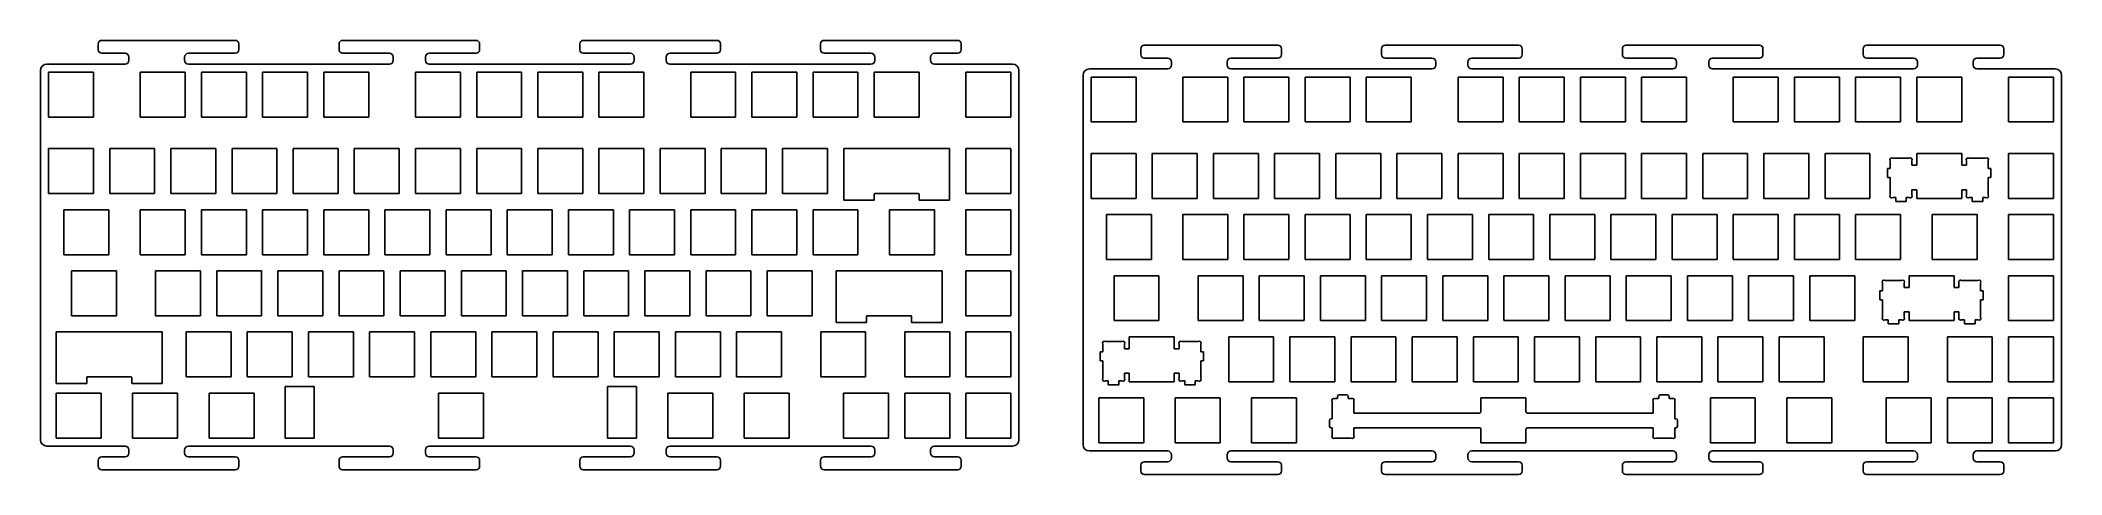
# Model space of a CAD drawing. Header units: millimetres. Extents: x -152 to 477, y -73 to 62.
import ezdxf

# ---------------------------------------------------------------- set-up
doc = ezdxf.new("R2010")
doc.units = ezdxf.units.MM
doc.layers.get('0').update_dxf_attribs({"color": 202})
for name, color, linetype in [('1', 7, 'Continuous'), ('11', 7, 'Continuous'), ('4', 7, 'Continuous')]:
    doc.layers.add(name, color=color, linetype=linetype)

msp = doc.modelspace()

# ---------------------------------------------------------------- linework, layer by layer
at = {"color": 3}
for p, q in [((422.93, 22.04, -20.39), (423.76, 22.04, -20.39)), ((425.48, 12.97, -20.39), (425.48, 11.77, -20.39)), ((428.78, 12.97, -20.39), (429.68, 12.97, -20.39)), ((420.55, -16.06, -20.39), (421.38, -16.06, -20.39)), ((423.1, -25.13, -20.39), (423.1, -26.33, -20.39)), ((426.4, -25.13, -20.39), (427.3, -25.13, -20.39)), ((177.66, -35.11, -20.39), (178.49, -35.11, -20.39)), ((180.21, -44.18, -20.39), (180.21, -45.38, -20.39)), ((183.51, -44.18, -20.39), (184.41, -44.18, -20.39))]:
    msp.add_line(p, q, dxfattribs=at)
at = {"layer": '1', "color": 3}
for p, q in [((424.59, 25.27, -20.39), (429.68, 25.27, -20.39)), ((432.03, 26.74, -20.39), (446.03, 26.74, -20.39)), ((448.39, 25.27, -20.39), (453.48, 25.27, -20.39)), ((422.93, 19.24, -20.39), (422.93, 22.04, -20.39)), ((430.51, 23.04, -20.39), (432.03, 23.04, -20.39)), ((446.03, 23.04, -20.39), (447.56, 23.04, -20.39)), ((455.13, 22.04, -20.39), (455.13, 19.24, -20.39)), ((432.03, 15.44, -20.39), (430.51, 15.44, -20.39)), ((446.03, 12.74, -20.39), (432.03, 12.74, -20.39)), ((447.56, 15.44, -20.39), (446.03, 15.44, -20.39)), ((428.78, 11.77, -20.39), (425.48, 11.77, -20.39)), ((452.58, 11.77, -20.39), (449.28, 11.77, -20.39)), ((429.65, -11.36, -20.39), (443.65, -11.36, -20.39)), ((420.55, -18.86, -20.39), (420.55, -16.06, -20.39)), ((422.21, -12.83, -20.39), (427.3, -12.83, -20.39)), ((428.13, -15.06, -20.39), (429.65, -15.06, -20.39)), ((443.65, -15.06, -20.39), (445.18, -15.06, -20.39)), ((446.01, -12.83, -20.39), (451.1, -12.83, -20.39)), ((452.75, -16.06, -20.39), (452.75, -18.86, -20.39)), ((429.65, -22.66, -20.39), (428.13, -22.66, -20.39)), ((445.18, -22.66, -20.39), (443.65, -22.66, -20.39)), ((186.76, -30.41, -20.39), (200.76, -30.41, -20.39)), ((426.4, -26.33, -20.39), (423.1, -26.33, -20.39)), ((443.65, -25.36, -20.39), (429.65, -25.36, -20.39)), ((450.2, -26.33, -20.39), (446.9, -26.33, -20.39)), ((177.66, -37.91, -20.39), (177.66, -35.11, -20.39)), ((179.32, -31.88, -20.39), (184.41, -31.88, -20.39)), ((185.24, -34.11, -20.39), (186.76, -34.11, -20.39)), ((200.76, -34.11, -20.39), (202.29, -34.11, -20.39)), ((203.12, -31.88, -20.39), (208.21, -31.88, -20.39)), ((209.86, -35.11, -20.39), (209.86, -37.91, -20.39)), ((186.76, -41.71, -20.39), (185.24, -41.71, -20.39)), ((202.29, -41.71, -20.39), (200.76, -41.71, -20.39)), ((183.51, -45.38, -20.39), (180.21, -45.38, -20.39)), ((200.76, -44.41, -20.39), (186.76, -44.41, -20.39)), ((207.31, -45.38, -20.39), (204.01, -45.38, -20.39)), ((252.15, -48.49, -20.39), (254.45, -48.49, -20.39)), ((296.3, -53.66, -20.39), (296.3, -49.46, -20.39)), ((310.3, -49.46, -20.39), (310.3, -53.66, -20.39)), ((352.15, -48.49, -20.39), (354.45, -48.49, -20.39)), ((249.1, -58.26, -20.39), (249.1, -56.46, -20.39)), ((357.5, -56.46, -20.39), (357.5, -58.26, -20.39)), ((255.85, -61.99, -20.39), (250.76, -61.99, -20.39)), ((296.3, -63.46, -20.39), (296.3, -59.26, -20.39)), ((310.3, -59.26, -20.39), (310.3, -63.46, -20.39)), ((355.85, -61.99, -20.39), (350.76, -61.99, -20.39))]:
    msp.add_line(p, q, dxfattribs=at)
at = {"layer": '1', "color": 3, "extrusion": (0, 0, -1)}
for centre, start, end in [((-252.15, -48.99, 20.39), 0, 90), ((-254.45, -48.99, 20.39), 90, 180), ((-352.15, -48.99, 20.39), 0, 90), ((-354.45, -48.99, 20.39), 90, 180), ((-249.6, -56.46, 20.39), 0, 90), ((-357, -56.46, 20.39), 90, 180), ((-249.6, -58.26, 20.39), 270, 0), ((-357, -58.26, 20.39), 180, 270)]:
    msp.add_arc(centre, 0.5, start, end, dxfattribs=at)
at = {"layer": '1', "color": 3}
for centre, start, end in [((295.8, -53.66, -20.39), 270, 0.00119), ((310.8, -53.66, -20.39), 179.99881, 270), ((295.8, -59.26, -20.39), 359.99881, 90), ((310.8, -59.26, -20.39), 90, 180.00119)]:
    msp.add_arc(centre, 0.5, start, end, dxfattribs=at)
for points, degree in [([(432.03, 23.04, -20.39), (432.03, 23.97, -20.39), (432.03, 24.9, -20.39), (432.03, 26.74, -20.39)], 3), ([(446.03, 26.74, -20.39), (446.03, 25.09, -20.39), (446.03, 24.07, -20.39), (446.03, 23.04, -20.39)], 3), ([(423.76, 19.24, -20.39), (423.68, 19.24, -20.39), (423.6, 19.24, -20.39), (422.93, 19.24, -20.39)], 3), ([(423.76, 22.04, -20.39), (423.76, 22.72, -20.39), (423.76, 23.4, -20.39), (423.76, 24.44, -20.39)], 3), ([(423.76, 13.8, -20.39), (423.76, 16.03, -20.39), (423.76, 17.63, -20.39), (423.76, 19.24, -20.39)], 3), ([(430.51, 24.44, -20.39), (430.51, 23.76, -20.39), (430.51, 23.4, -20.39), (430.51, 23.04, -20.39)], 3), ([(447.56, 23.04, -20.39), (447.56, 23.4, -20.39), (447.56, 23.76, -20.39), (447.56, 24.44, -20.39)], 3), ([(454.31, 24.44, -20.39), (454.31, 23.32, -20.39), (454.31, 22.68, -20.39), (454.31, 22.04, -20.39)], 3), ([(454.31, 22.04, -20.39), (454.39, 22.04, -20.39), (454.47, 22.04, -20.39), (455.13, 22.04, -20.39)], 3), ([(454.31, 19.24, -20.39), (454.31, 17.7, -20.39), (454.31, 16.17, -20.39), (454.31, 13.8, -20.39)], 3), ([(455.13, 19.24, -20.39), (454.48, 19.24, -20.39), (454.4, 19.24, -20.39), (454.31, 19.24, -20.39)], 3), ([(425.48, 12.97, -20.39), (425.25, 12.97, -20.39), (425.01, 12.97, -20.39), (424.59, 12.97, -20.39)], 3), ([(428.78, 12.97, -20.39), (428.78, 12.79, -20.39), (428.78, 12.62, -20.39), (428.78, 11.77, -20.39)], 3), ([(430.51, 15.44, -20.39), (430.51, 15.03, -20.39), (430.51, 14.61, -20.39), (430.51, 13.8, -20.39)], 3), ([(432.03, 12.74, -20.39), (432.03, 14.2, -20.39), (432.03, 14.82, -20.39), (432.03, 15.44, -20.39)], 3), ([(446.03, 15.44, -20.39), (446.03, 14.82, -20.39), (446.03, 14.2, -20.39), (446.03, 12.74, -20.39)], 3), ([(447.56, 13.8, -20.39), (447.56, 14.65, -20.39), (447.56, 15.05, -20.39), (447.56, 15.44, -20.39)], 3), ([(449.28, 12.97, -20.39), (449.06, 12.97, -20.39), (448.83, 12.97, -20.39), (448.39, 12.97, -20.39)], 3), ([(449.28, 11.77, -20.39), (449.28, 12.59, -20.39), (449.28, 12.78, -20.39), (449.28, 12.97, -20.39)], 3), ([(453.48, 12.97, -20.39), (453.02, 12.97, -20.39), (452.8, 12.97, -20.39), (452.58, 12.97, -20.39)], 3), ([(452.58, 12.97, -20.39), (452.58, 12.79, -20.39), (452.58, 12.61, -20.39), (452.58, 11.77, -20.39)], 3), ([(429.65, -15.06, -20.39), (429.65, -14.13, -20.39), (429.65, -13.2, -20.39), (429.65, -11.36, -20.39)], 3), ([(443.65, -11.36, -20.39), (443.65, -13.01, -20.39), (443.65, -14.03, -20.39), (443.65, -15.06, -20.39)], 3), ([(421.38, -18.86, -20.39), (421.3, -18.86, -20.39), (421.22, -18.86, -20.39), (420.55, -18.86, -20.39)], 3), ([(421.38, -16.06, -20.39), (421.38, -15.38, -20.39), (421.38, -14.7, -20.39), (421.38, -13.66, -20.39)], 3), ([(421.38, -24.3, -20.39), (421.38, -22.07, -20.39), (421.38, -20.47, -20.39), (421.38, -18.86, -20.39)], 3), ([(428.13, -13.66, -20.39), (428.13, -14.34, -20.39), (428.13, -14.7, -20.39), (428.13, -15.06, -20.39)], 3), ([(445.18, -15.06, -20.39), (445.18, -14.7, -20.39), (445.18, -14.34, -20.39), (445.18, -13.66, -20.39)], 3), ([(451.93, -13.66, -20.39), (451.93, -14.78, -20.39), (451.93, -15.42, -20.39), (451.93, -16.06, -20.39)], 3), ([(451.93, -16.06, -20.39), (452.01, -16.06, -20.39), (452.09, -16.06, -20.39), (452.75, -16.06, -20.39)], 3), ([(451.93, -18.86, -20.39), (451.93, -20.4, -20.39), (451.93, -21.93, -20.39), (451.93, -24.3, -20.39)], 3), ([(452.75, -18.86, -20.39), (452.1, -18.86, -20.39), (452.01, -18.86, -20.39), (451.93, -18.86, -20.39)], 3), ([(423.1, -25.13, -20.39), (422.87, -25.13, -20.39), (422.63, -25.13, -20.39), (422.21, -25.13, -20.39)], 3), ([(426.4, -25.13, -20.39), (426.4, -25.31, -20.39), (426.4, -25.48, -20.39), (426.4, -26.33, -20.39)], 3), ([(428.13, -22.66, -20.39), (428.13, -23.07, -20.39), (428.13, -23.49, -20.39), (428.13, -24.3, -20.39)], 3), ([(429.65, -25.36, -20.39), (429.65, -23.9, -20.39), (429.65, -23.28, -20.39), (429.65, -22.66, -20.39)], 3), ([(443.65, -22.66, -20.39), (443.65, -23.28, -20.39), (443.65, -23.9, -20.39), (443.65, -25.36, -20.39)], 3), ([(445.18, -24.3, -20.39), (445.18, -23.45, -20.39), (445.18, -23.05, -20.39), (445.18, -22.66, -20.39)], 3), ([(446.9, -25.13, -20.39), (446.67, -25.13, -20.39), (446.45, -25.13, -20.39), (446.01, -25.13, -20.39)], 3), ([(446.9, -26.33, -20.39), (446.9, -25.51, -20.39), (446.9, -25.32, -20.39), (446.9, -25.13, -20.39)], 3), ([(450.2, -25.13, -20.39), (450.2, -25.31, -20.39), (450.2, -25.49, -20.39), (450.2, -26.33, -20.39)], 3), ([(451.1, -25.13, -20.39), (450.63, -25.13, -20.39), (450.42, -25.13, -20.39), (450.2, -25.13, -20.39)], 3), ([(186.76, -34.11, -20.39), (186.76, -33.18, -20.39), (186.76, -32.25, -20.39), (186.76, -30.41, -20.39)], 3), ([(200.76, -30.41, -20.39), (200.76, -32.06, -20.39), (200.76, -33.08, -20.39), (200.76, -34.11, -20.39)], 3), ([(178.49, -35.11, -20.39), (178.49, -34.43, -20.39), (178.49, -33.75, -20.39), (178.49, -32.71, -20.39)], 3), ([(185.24, -32.71, -20.39), (185.24, -33.39, -20.39), (185.24, -33.75, -20.39), (185.24, -34.11, -20.39)], 3), ([(202.29, -34.11, -20.39), (202.29, -33.75, -20.39), (202.29, -33.39, -20.39), (202.29, -32.71, -20.39)], 3), ([(209.04, -32.71, -20.39), (209.04, -33.83, -20.39), (209.04, -34.47, -20.39), (209.04, -35.11, -20.39)], 3), ([(209.04, -35.11, -20.39), (209.12, -35.11, -20.39), (209.2, -35.11, -20.39), (209.86, -35.11, -20.39)], 3), ([(178.49, -37.91, -20.39), (178.41, -37.91, -20.39), (178.34, -37.91, -20.39), (177.66, -37.91, -20.39)], 3), ([(178.49, -43.35, -20.39), (178.49, -41.12, -20.39), (178.49, -39.52, -20.39), (178.49, -37.91, -20.39)], 3), ([(185.24, -41.71, -20.39), (185.24, -42.12, -20.39), (185.24, -42.54, -20.39), (185.24, -43.35, -20.39)], 3), ([(186.76, -44.41, -20.39), (186.76, -42.95, -20.39), (186.76, -42.33, -20.39), (186.76, -41.71, -20.39)], 3), ([(200.76, -41.71, -20.39), (200.76, -42.33, -20.39), (200.76, -42.95, -20.39), (200.76, -44.41, -20.39)], 3), ([(202.29, -43.35, -20.39), (202.29, -42.5, -20.39), (202.29, -42.1, -20.39), (202.29, -41.71, -20.39)], 3), ([(209.04, -37.91, -20.39), (209.04, -39.45, -20.39), (209.04, -40.98, -20.39), (209.04, -43.35, -20.39)], 3), ([(209.86, -37.91, -20.39), (209.21, -37.91, -20.39), (209.13, -37.91, -20.39), (209.04, -37.91, -20.39)], 3), ([(180.21, -44.18, -20.39), (179.98, -44.18, -20.39), (179.74, -44.18, -20.39), (179.32, -44.18, -20.39)], 3), ([(183.51, -44.18, -20.39), (183.51, -44.36, -20.39), (183.51, -44.53, -20.39), (183.51, -45.38, -20.39)], 3), ([(204.01, -44.18, -20.39), (203.79, -44.18, -20.39), (203.56, -44.18, -20.39), (203.12, -44.18, -20.39)], 3), ([(204.01, -45.38, -20.39), (204.01, -44.56, -20.39), (204.01, -44.37, -20.39), (204.01, -44.18, -20.39)], 3), ([(208.21, -44.18, -20.39), (207.75, -44.18, -20.39), (207.53, -44.18, -20.39), (207.31, -44.18, -20.39)], 3), ([(207.31, -44.18, -20.39), (207.31, -44.36, -20.39), (207.31, -44.54, -20.39), (207.31, -45.38, -20.39)], 3), ([(250.75, -49.69, -20.39), (251.25, -49.69, -20.39), (251.45, -49.69, -20.39), (251.65, -49.69, -20.39)], 3), ([(251.65, -49.69, -20.39), (251.65, -49.46, -20.39), (251.65, -49.22, -20.39), (251.65, -48.99, -20.39)], 3), ([(254.95, -48.99, -20.39), (254.95, -49.22, -20.39), (254.95, -49.46, -20.39), (254.95, -49.69, -20.39)], 3), ([(254.95, -49.69, -20.39), (255.17, -49.69, -20.39), (255.38, -49.69, -20.39), (255.84, -49.69, -20.39)], 3), ([(296.3, -49.46, -20.39), (302.91, -49.46, -20.39), (310.3, -49.46, -20.39)], 2), ([(350.75, -49.69, -20.39), (351.19, -49.69, -20.39), (351.42, -49.69, -20.39), (351.65, -49.69, -20.39)], 3), ([(351.65, -49.69, -20.39), (351.65, -49.46, -20.39), (351.65, -49.22, -20.39), (351.65, -48.99, -20.39)], 3), ([(354.95, -48.99, -20.39), (354.95, -49.22, -20.39), (354.95, -49.46, -20.39), (354.95, -49.69, -20.39)], 3), ([(249.6, -55.96, -20.39), (249.71, -55.96, -20.39), (249.82, -55.96, -20.39), (249.93, -55.96, -20.39)], 3), ([(256.68, -50.51, -20.39), (256.68, -52.26, -20.39), (256.68, -53.21, -20.39), (256.68, -54.16, -20.39)], 3), ([(256.68, -54.16, -20.39), (269.72, -54.16, -20.39), (282.76, -54.16, -20.39), (295.8, -54.16, -20.39)], 3), ([(310.8, -54.16, -20.39), (323.84, -54.16, -20.39), (336.89, -54.16, -20.39), (349.93, -54.16, -20.39)], 3), ([(349.93, -54.16, -20.39), (349.93, -53.17, -20.39), (349.93, -52.18, -20.39), (349.93, -50.53, -20.39)], 3), ([(356.68, -50.51, -20.39), (356.68, -52.83, -20.39), (356.68, -54.32, -20.39), (356.68, -55.96, -20.39)], 3), ([(356.68, -55.96, -20.39), (356.79, -55.96, -20.39), (356.89, -55.96, -20.39), (357, -55.96, -20.39)], 3), ([(249.93, -58.76, -20.39), (249.82, -58.76, -20.39), (249.71, -58.76, -20.39), (249.6, -58.76, -20.39)], 3), ([(249.93, -61.16, -20.39), (249.93, -59.98, -20.39), (249.93, -59.37, -20.39), (249.93, -58.76, -20.39)], 3), ([(256.68, -58.76, -20.39), (256.68, -59.38, -20.39), (256.68, -59.99, -20.39), (256.68, -61.16, -20.39)], 3), ([(295.8, -58.76, -20.39), (282.76, -58.76, -20.39), (269.72, -58.76, -20.39), (256.68, -58.76, -20.39)], 3), ([(349.93, -58.76, -20.39), (336.89, -58.76, -20.39), (323.84, -58.76, -20.39), (310.8, -58.76, -20.39)], 3), ([(349.93, -61.16, -20.39), (349.93, -60.05, -20.39), (349.93, -59.4, -20.39), (349.93, -58.76, -20.39)], 3), ([(356.68, -58.76, -20.39), (356.68, -59.41, -20.39), (356.68, -60.06, -20.39), (356.68, -61.16, -20.39)], 3), ([(357, -58.76, -20.39), (356.89, -58.76, -20.39), (356.79, -58.76, -20.39), (356.68, -58.76, -20.39)], 3), ([(310.3, -63.46, -20.39), (303.66, -63.46, -20.39), (296.3, -63.46, -20.39)], 2)]:
    msp.add_open_spline(points, degree=degree, dxfattribs=at)
for points, knots in [([(354.95, -49.69, -20.39), (355.36, -49.69, -20.39), (355.58, -49.69, -20.39), (355.79, -49.69, -20.39), (355.84, -49.69, -20.39)], [0, 0, 0, 0, 1, 1.243936, 1.243936, 1.243936, 1.243936]), ([(249.93, -55.96, -20.39), (249.93, -54.04, -20.39), (249.93, -52.41, -20.39), (249.93, -50.78, -20.39), (249.93, -50.53, -20.39)], [0, 0, 0, 0, 1, 1.121149, 1.121149, 1.121149, 1.121149])]:
    msp.add_open_spline(points, degree=3, knots=knots, dxfattribs=at)
at = {"layer": '11'}
for centre, start, end in [((250.43, -50.2, -20.39), 57.60575, 213.6091), ((256.17, -50.19, -20.39), 327.36395, 123.55731), ((350.43, -50.2, -20.39), 57.25313, 213.55731), ((356.17, -50.19, -20.39), 327.4171, 123.55731), ((250.43, -61.49, -20.39), 146.3909, 303.55731), ((256.18, -61.49, -20.39), 236.44269, 33.6091), ((350.43, -61.49, -20.39), 146.44269, 303.55731), ((356.18, -61.49, -20.39), 236.44269, 33.55731)]:
    msp.add_arc(centre, 0.6, start, end, dxfattribs=at)
at = {"layer": '4', "color": 4}
for p, q in [((-134.4, 60.88, -20.39), (-134.4, 59.08, -20.39)), ((-91.7, 61.98, -20.39), (-133.3, 61.98, -20.39)), ((-133.3, 57.98, -20.39), (-126.05, 57.98, -20.39)), ((-124.85, 55.78, -20.39), (-124.85, 56.78, -20.39)), ((-107.5, 55.78, -20.39), (-107.5, 56.78, -20.39)), ((-106.3, 57.98, -20.39), (-91.7, 57.98, -20.39)), ((-90.6, 59.08, -20.39), (-90.6, 60.88, -20.39)), ((-59.4, 60.88, -20.39), (-59.4, 59.08, -20.39)), ((-16.7, 61.98, -20.39), (-58.3, 61.98, -20.39)), ((-58.3, 57.98, -20.39), (-43.7, 57.98, -20.39)), ((-42.5, 55.78, -20.39), (-42.5, 56.78, -20.39)), ((-32.5, 55.78, -20.39), (-32.5, 56.78, -20.39)), ((-31.3, 57.98, -20.39), (-16.7, 57.98, -20.39)), ((-15.6, 59.08, -20.39), (-15.6, 60.88, -20.39)), ((15.6, 60.88, -20.39), (15.6, 59.08, -20.39)), ((58.3, 61.98, -20.39), (16.7, 61.98, -20.39)), ((16.7, 57.98, -20.39), (31.3, 57.98, -20.39)), ((32.5, 55.78, -20.39), (32.5, 56.78, -20.39)), ((42.5, 55.78, -20.39), (42.5, 56.78, -20.39)), ((43.7, 57.98, -20.39), (58.3, 57.98, -20.39)), ((59.4, 59.08, -20.39), (59.4, 60.88, -20.39)), ((90.6, 60.88, -20.39), (90.6, 59.08, -20.39)), ((133.3, 61.98, -20.39), (91.7, 61.98, -20.39)), ((91.7, 57.98, -20.39), (106.3, 57.98, -20.39)), ((107.5, 55.78, -20.39), (107.5, 56.78, -20.39)), ((124.85, 55.78, -20.39), (124.85, 56.78, -20.39)), ((126.05, 57.98, -20.39), (133.3, 57.98, -20.39)), ((134.4, 59.08, -20.39), (134.4, 60.88, -20.39)), ((-152.4, -62.49, -20.39), (-152.4, 52.58, -20.39)), ((-150.4, 54.58, -20.39), (-126.05, 54.58, -20.39)), ((-149.88, 52.05, -20.39), (-135.88, 52.05, -20.39)), ((-149.88, 38.05, -20.39), (-149.88, 52.05, -20.39)), ((-135.88, 52.05, -20.39), (-135.88, 38.05, -20.39)), ((-121.3, 38.05, -20.39), (-121.3, 52.05, -20.39)), ((-121.3, 52.05, -20.39), (-107.3, 52.05, -20.39)), ((-107.3, 52.05, -20.39), (-107.3, 38.05, -20.39)), ((-106.3, 54.58, -20.39), (-43.7, 54.58, -20.39)), ((-102.25, 38.06, -20.39), (-102.25, 52.06, -20.39)), ((-102.25, 52.06, -20.39), (-88.25, 52.06, -20.39)), ((-88.25, 52.06, -20.39), (-88.25, 38.06, -20.39)), ((-83.2, 38.05, -20.39), (-83.2, 52.05, -20.39)), ((-83.2, 52.05, -20.39), (-69.2, 52.05, -20.39)), ((-69.2, 52.05, -20.39), (-69.2, 38.05, -20.39)), ((-64.15, 52.05, -20.39), (-50.15, 52.05, -20.39)), ((-64.15, 38.05, -20.39), (-64.15, 52.05, -20.39)), ((-50.15, 52.05, -20.39), (-50.15, 38.05, -20.39)), ((-35.58, 38.05, -20.39), (-35.58, 52.05, -20.39)), ((-35.58, 52.05, -20.39), (-21.57, 52.05, -20.39)), ((-31.3, 54.58, -20.39), (31.3, 54.58, -20.39)), ((-21.57, 52.05, -20.39), (-21.57, 38.05, -20.39)), ((-16.52, 38.05, -20.39), (-16.52, 52.05, -20.39)), ((-16.52, 52.05, -20.39), (-2.52, 52.05, -20.39)), ((-2.52, 52.05, -20.39), (-2.52, 38.05, -20.39)), ((2.52, 38.05, -20.39), (2.52, 52.05, -20.39)), ((2.52, 52.05, -20.39), (16.52, 52.05, -20.39)), ((16.52, 52.05, -20.39), (16.52, 38.05, -20.39)), ((21.57, 52.05, -20.39), (35.58, 52.05, -20.39)), ((21.57, 38.05, -20.39), (21.57, 52.05, -20.39)), ((35.58, 52.05, -20.39), (35.58, 38.05, -20.39)), ((43.7, 54.58, -20.39), (106.3, 54.58, -20.39)), ((50.15, 38.05, -20.39), (50.15, 52.05, -20.39)), ((50.15, 52.05, -20.39), (64.15, 52.05, -20.39)), ((64.15, 52.05, -20.39), (64.15, 38.05, -20.39)), ((69.2, 38.05, -20.39), (69.2, 52.05, -20.39)), ((69.2, 52.05, -20.39), (83.2, 52.05, -20.39)), ((83.2, 52.05, -20.39), (83.2, 38.05, -20.39)), ((88.25, 52.05, -20.39), (102.25, 52.05, -20.39)), ((88.25, 38.05, -20.39), (88.25, 52.05, -20.39)), ((102.25, 52.05, -20.39), (102.25, 38.05, -20.39)), ((107.3, 38.05, -20.39), (107.3, 52.05, -20.39)), ((107.3, 52.05, -20.39), (121.3, 52.05, -20.39)), ((121.3, 52.05, -20.39), (121.3, 38.05, -20.39)), ((126.05, 54.58, -20.39), (150.4, 54.58, -20.39)), ((135.88, 52.05, -20.39), (149.88, 52.05, -20.39)), ((135.88, 38.05, -20.39), (135.88, 52.05, -20.39)), ((149.88, 52.05, -20.39), (149.88, 38.05, -20.39)), ((152.4, 52.58, -20.39), (152.4, -62.49, -20.39)), ((-135.88, 38.05, -20.39), (-149.88, 38.05, -20.39)), ((-107.3, 38.05, -20.39), (-121.3, 38.05, -20.39)), ((-88.25, 38.06, -20.39), (-102.25, 38.06, -20.39)), ((-69.2, 38.05, -20.39), (-83.2, 38.05, -20.39)), ((-50.15, 38.05, -20.39), (-64.15, 38.05, -20.39)), ((-21.57, 38.05, -20.39), (-35.58, 38.05, -20.39)), ((-2.52, 38.05, -20.39), (-16.52, 38.05, -20.39)), ((16.52, 38.05, -20.39), (2.52, 38.05, -20.39)), ((35.58, 38.05, -20.39), (21.57, 38.05, -20.39)), ((64.15, 38.05, -20.39), (50.15, 38.05, -20.39)), ((83.2, 38.05, -20.39), (69.2, 38.05, -20.39)), ((102.25, 38.05, -20.39), (88.25, 38.05, -20.39)), ((121.3, 38.05, -20.39), (107.3, 38.05, -20.39)), ((149.88, 38.05, -20.39), (135.88, 38.05, -20.39)), ((-149.87, 28.24, -20.39), (-135.88, 28.24, -20.39)), ((-149.87, 14.24, -20.39), (-149.87, 28.24, -20.39)), ((-135.88, 28.24, -20.39), (-135.88, 14.24, -20.39)), ((-130.82, 14.24, -20.39), (-130.82, 28.24, -20.39)), ((-130.82, 28.24, -20.39), (-116.83, 28.24, -20.39)), ((-116.83, 28.24, -20.39), (-116.83, 14.24, -20.39)), ((-111.77, 28.24, -20.39), (-97.78, 28.24, -20.39)), ((-111.77, 14.24, -20.39), (-111.77, 28.24, -20.39)), ((-97.78, 28.24, -20.39), (-97.78, 14.24, -20.39)), ((-92.72, 14.24, -20.39), (-92.72, 28.24, -20.39)), ((-92.72, 28.24, -20.39), (-78.73, 28.24, -20.39)), ((-78.73, 28.24, -20.39), (-78.73, 14.24, -20.39)), ((-73.67, 14.24, -20.39), (-73.67, 28.24, -20.39)), ((-73.67, 28.24, -20.39), (-59.68, 28.24, -20.39)), ((-59.68, 28.24, -20.39), (-59.68, 14.24, -20.39)), ((-54.63, 28.24, -20.39), (-40.63, 28.24, -20.39)), ((-54.63, 14.24, -20.39), (-54.63, 28.24, -20.39)), ((-40.63, 28.24, -20.39), (-40.63, 14.24, -20.39)), ((-35.58, 28.24, -20.39), (-21.58, 28.24, -20.39)), ((-35.58, 14.24, -20.39), (-35.58, 28.24, -20.39)), ((-21.58, 28.24, -20.39), (-21.58, 14.24, -20.39)), ((-16.52, 14.24, -20.39), (-16.52, 28.24, -20.39)), ((-16.52, 28.24, -20.39), (-2.53, 28.24, -20.39)), ((-2.53, 28.24, -20.39), (-2.53, 14.24, -20.39)), ((2.53, 28.24, -20.39), (16.52, 28.24, -20.39)), ((2.53, 14.24, -20.39), (2.53, 28.24, -20.39)), ((16.52, 28.24, -20.39), (16.52, 14.24, -20.39)), ((21.58, 14.24, -20.39), (21.58, 28.24, -20.39)), ((21.58, 28.24, -20.39), (35.57, 28.24, -20.39)), ((35.57, 28.24, -20.39), (35.57, 14.24, -20.39)), ((40.63, 28.24, -20.39), (54.62, 28.24, -20.39)), ((40.63, 14.24, -20.39), (40.63, 28.24, -20.39)), ((54.62, 28.24, -20.39), (54.62, 14.24, -20.39)), ((59.68, 28.24, -20.39), (73.67, 28.24, -20.39)), ((59.68, 14.24, -20.39), (59.68, 28.24, -20.39)), ((73.67, 28.24, -20.39), (73.67, 14.24, -20.39)), ((78.73, 14.24, -20.39), (78.73, 28.24, -20.39)), ((78.73, 28.24, -20.39), (92.72, 28.24, -20.39)), ((92.72, 28.24, -20.39), (92.72, 14.24, -20.39)), ((97.8, 28.24, -20.39), (130.8, 28.24, -20.39)), ((97.8, 12.14, -20.39), (97.8, 28.24, -20.39)), ((130.8, 28.24, -20.39), (130.8, 12.14, -20.39)), ((135.88, 14.24, -20.39), (135.88, 28.24, -20.39)), ((135.88, 28.24, -20.39), (149.87, 28.24, -20.39)), ((149.87, 28.24, -20.39), (149.87, 14.24, -20.39)), ((-135.88, 14.24, -20.39), (-149.87, 14.24, -20.39)), ((-116.83, 14.24, -20.39), (-130.82, 14.24, -20.39)), ((-97.78, 14.24, -20.39), (-111.77, 14.24, -20.39)), ((-78.73, 14.24, -20.39), (-92.72, 14.24, -20.39)), ((-59.68, 14.24, -20.39), (-73.67, 14.24, -20.39)), ((-40.63, 14.24, -20.39), (-54.63, 14.24, -20.39)), ((-21.58, 14.24, -20.39), (-35.58, 14.24, -20.39)), ((-2.53, 14.24, -20.39), (-16.52, 14.24, -20.39)), ((16.52, 14.24, -20.39), (2.53, 14.24, -20.39)), ((35.57, 14.24, -20.39), (21.58, 14.24, -20.39)), ((54.62, 14.24, -20.39), (40.63, 14.24, -20.39)), ((73.67, 14.24, -20.39), (59.68, 14.24, -20.39)), ((92.72, 14.24, -20.39), (78.73, 14.24, -20.39)), ((107.3, 14.04, -20.39), (107.3, 12.14, -20.39)), ((107.5, 14.24, -20.39), (121.1, 14.24, -20.39)), ((121.3, 12.14, -20.39), (121.3, 14.04, -20.39)), ((149.87, 14.24, -20.39), (135.88, 14.24, -20.39)), ((-145.11, -4.81, -20.39), (-145.11, 9.19, -20.39)), ((-145.11, 9.19, -20.39), (-131.11, 9.19, -20.39)), ((-131.11, 9.19, -20.39), (-131.11, -4.81, -20.39)), ((-121.3, -4.81, -20.39), (-121.3, 9.19, -20.39)), ((-121.3, 9.19, -20.39), (-107.3, 9.19, -20.39)), ((-107.3, 9.19, -20.39), (-107.3, -4.81, -20.39)), ((-102.25, -4.81, -20.39), (-102.25, 9.19, -20.39)), ((-102.25, 9.19, -20.39), (-88.25, 9.19, -20.39)), ((-88.25, 9.19, -20.39), (-88.25, -4.81, -20.39)), ((-83.2, -4.81, -20.39), (-83.2, 9.19, -20.39)), ((-83.2, 9.19, -20.39), (-69.2, 9.19, -20.39)), ((-69.2, 9.19, -20.39), (-69.2, -4.81, -20.39)), ((-64.15, 9.19, -20.39), (-50.15, 9.19, -20.39)), ((-64.15, -4.81, -20.39), (-64.15, 9.19, -20.39)), ((-50.15, 9.19, -20.39), (-50.15, -4.81, -20.39)), ((-45.1, 9.19, -20.39), (-31.1, 9.19, -20.39)), ((-45.1, -4.81, -20.39), (-45.1, 9.19, -20.39)), ((-31.1, 9.19, -20.39), (-31.1, -4.81, -20.39)), ((-26.05, 9.19, -20.39), (-12.05, 9.19, -20.39)), ((-26.05, -4.81, -20.39), (-26.05, 9.19, -20.39)), ((-12.05, 9.19, -20.39), (-12.05, -4.81, -20.39)), ((-7, 9.19, -20.39), (7, 9.19, -20.39)), ((-7, -4.81, -20.39), (-7, 9.19, -20.39)), ((7, 9.19, -20.39), (7, -4.81, -20.39)), ((12.05, -4.81, -20.39), (12.05, 9.19, -20.39)), ((12.05, 9.19, -20.39), (26.05, 9.19, -20.39)), ((26.05, 9.19, -20.39), (26.05, -4.81, -20.39)), ((31.1, -4.81, -20.39), (31.1, 9.19, -20.39)), ((31.1, 9.19, -20.39), (45.1, 9.19, -20.39)), ((45.1, 9.19, -20.39), (45.1, -4.81, -20.39)), ((50.15, 9.19, -20.39), (64.15, 9.19, -20.39)), ((50.15, -4.81, -20.39), (50.15, 9.19, -20.39)), ((64.15, 9.19, -20.39), (64.15, -4.81, -20.39)), ((69.2, 9.19, -20.39), (83.2, 9.19, -20.39)), ((69.2, -4.81, -20.39), (69.2, 9.19, -20.39)), ((83.2, 9.19, -20.39), (83.2, -4.81, -20.39)), ((88.25, -4.81, -20.39), (88.25, 9.19, -20.39)), ((88.25, 9.19, -20.39), (102.25, 9.19, -20.39)), ((107.3, 12.14, -20.39), (97.8, 12.14, -20.39)), ((102.25, 9.19, -20.39), (102.25, -4.81, -20.39)), ((112.06, 9.19, -20.39), (126.06, 9.19, -20.39)), ((112.06, -4.81, -20.39), (112.06, 9.19, -20.39)), ((130.8, 12.14, -20.39), (121.3, 12.14, -20.39)), ((126.06, 9.19, -20.39), (126.06, -4.81, -20.39)), ((135.88, -4.81, -20.39), (135.88, 9.19, -20.39)), ((135.88, 9.19, -20.39), (149.87, 9.19, -20.39)), ((149.87, 9.19, -20.39), (149.87, -4.81, -20.39)), ((-131.11, -4.81, -20.39), (-145.11, -4.81, -20.39)), ((-107.3, -4.81, -20.39), (-121.3, -4.81, -20.39)), ((-88.25, -4.81, -20.39), (-102.25, -4.81, -20.39)), ((-69.2, -4.81, -20.39), (-83.2, -4.81, -20.39)), ((-50.15, -4.81, -20.39), (-64.15, -4.81, -20.39)), ((-31.1, -4.81, -20.39), (-45.1, -4.81, -20.39)), ((-12.05, -4.81, -20.39), (-26.05, -4.81, -20.39)), ((7, -4.81, -20.39), (-7, -4.81, -20.39)), ((26.05, -4.81, -20.39), (12.05, -4.81, -20.39)), ((45.1, -4.81, -20.39), (31.1, -4.81, -20.39)), ((64.15, -4.81, -20.39), (50.15, -4.81, -20.39)), ((83.2, -4.81, -20.39), (69.2, -4.81, -20.39)), ((102.25, -4.81, -20.39), (88.25, -4.81, -20.39)), ((126.06, -4.81, -20.39), (112.06, -4.81, -20.39)), ((149.87, -4.81, -20.39), (135.88, -4.81, -20.39)), ((-142.73, -23.86, -20.39), (-142.73, -9.86, -20.39)), ((-142.73, -9.86, -20.39), (-128.73, -9.86, -20.39)), ((-128.73, -9.86, -20.39), (-128.73, -23.86, -20.39)), ((-116.54, -23.86, -20.39), (-116.54, -9.86, -20.39)), ((-116.54, -9.86, -20.39), (-102.54, -9.86, -20.39)), ((-102.54, -9.86, -20.39), (-102.54, -23.86, -20.39)), ((-97.49, -23.86, -20.39), (-97.49, -9.86, -20.39)), ((-97.49, -9.86, -20.39), (-83.49, -9.86, -20.39)), ((-83.49, -9.86, -20.39), (-83.49, -23.86, -20.39)), ((-78.44, -23.86, -20.39), (-78.44, -9.86, -20.39)), ((-78.44, -9.86, -20.39), (-64.44, -9.86, -20.39)), ((-64.44, -9.86, -20.39), (-64.44, -23.86, -20.39)), ((-59.39, -9.86, -20.39), (-45.39, -9.86, -20.39)), ((-59.39, -23.86, -20.39), (-59.39, -9.86, -20.39)), ((-45.39, -9.86, -20.39), (-45.39, -23.86, -20.39)), ((-40.34, -23.86, -20.39), (-40.34, -9.86, -20.39)), ((-40.34, -9.86, -20.39), (-26.34, -9.86, -20.39)), ((-26.34, -9.86, -20.39), (-26.34, -23.86, -20.39)), ((-21.29, -9.86, -20.39), (-7.29, -9.86, -20.39)), ((-21.29, -23.86, -20.39), (-21.29, -9.86, -20.39)), ((-7.29, -9.86, -20.39), (-7.29, -23.86, -20.39)), ((-2.24, -9.86, -20.39), (11.76, -9.86, -20.39)), ((-2.24, -23.86, -20.39), (-2.24, -9.86, -20.39)), ((11.76, -9.86, -20.39), (11.76, -23.86, -20.39)), ((16.81, -9.86, -20.39), (30.81, -9.86, -20.39)), ((16.81, -23.86, -20.39), (16.81, -9.86, -20.39)), ((30.81, -9.86, -20.39), (30.81, -23.86, -20.39)), ((35.86, -9.86, -20.39), (49.86, -9.86, -20.39)), ((35.86, -23.86, -20.39), (35.86, -9.86, -20.39)), ((49.86, -9.86, -20.39), (49.86, -23.86, -20.39)), ((54.91, -9.86, -20.39), (68.91, -9.86, -20.39)), ((54.91, -23.86, -20.39), (54.91, -9.86, -20.39)), ((68.91, -9.86, -20.39), (68.91, -23.86, -20.39)), ((73.96, -23.86, -20.39), (73.96, -9.86, -20.39)), ((73.96, -9.86, -20.39), (87.96, -9.86, -20.39)), ((87.96, -9.86, -20.39), (87.96, -23.86, -20.39)), ((95.42, -25.96, -20.39), (95.42, -9.86, -20.39)), ((95.42, -9.86, -20.39), (128.42, -9.86, -20.39)), ((128.42, -9.86, -20.39), (128.42, -25.96, -20.39)), ((135.88, -9.86, -20.39), (149.87, -9.86, -20.39)), ((135.88, -23.86, -20.39), (135.88, -9.86, -20.39)), ((149.87, -9.86, -20.39), (149.87, -23.86, -20.39)), ((-128.73, -23.86, -20.39), (-142.73, -23.86, -20.39)), ((-102.54, -23.86, -20.39), (-116.54, -23.86, -20.39)), ((-83.49, -23.86, -20.39), (-97.49, -23.86, -20.39)), ((-64.44, -23.86, -20.39), (-78.44, -23.86, -20.39)), ((-45.39, -23.86, -20.39), (-59.39, -23.86, -20.39)), ((-26.34, -23.86, -20.39), (-40.34, -23.86, -20.39)), ((-7.29, -23.86, -20.39), (-21.29, -23.86, -20.39)), ((11.76, -23.86, -20.39), (-2.24, -23.86, -20.39)), ((30.81, -23.86, -20.39), (16.81, -23.86, -20.39)), ((49.86, -23.86, -20.39), (35.86, -23.86, -20.39)), ((68.91, -23.86, -20.39), (54.91, -23.86, -20.39)), ((87.96, -23.86, -20.39), (73.96, -23.86, -20.39)), ((104.92, -24.06, -20.39), (104.92, -25.96, -20.39)), ((105.12, -23.86, -20.39), (118.72, -23.86, -20.39)), ((118.92, -25.96, -20.39), (118.92, -24.06, -20.39)), ((149.87, -23.86, -20.39), (135.88, -23.86, -20.39)), ((-114.47, -28.91, -20.39), (-147.47, -28.91, -20.39)), ((-147.47, -28.91, -20.39), (-147.47, -45.01, -20.39)), ((-114.47, -45.01, -20.39), (-114.47, -28.91, -20.39)), ((-107.01, -42.91, -20.39), (-107.01, -28.91, -20.39)), ((-107.01, -28.91, -20.39), (-93.01, -28.91, -20.39)), ((-93.01, -28.91, -20.39), (-93.01, -42.91, -20.39)), ((-87.96, -42.91, -20.39), (-87.96, -28.91, -20.39)), ((-87.96, -28.91, -20.39), (-73.96, -28.91, -20.39)), ((-73.96, -28.91, -20.39), (-73.96, -42.91, -20.39)), ((-68.91, -42.91, -20.39), (-68.91, -28.91, -20.39)), ((-68.91, -28.91, -20.39), (-54.91, -28.91, -20.39)), ((-54.91, -28.91, -20.39), (-54.91, -42.91, -20.39)), ((-49.86, -42.91, -20.39), (-49.86, -28.91, -20.39)), ((-49.86, -28.91, -20.39), (-35.86, -28.91, -20.39)), ((-35.86, -28.91, -20.39), (-35.86, -42.91, -20.39)), ((-30.81, -28.91, -20.39), (-16.81, -28.91, -20.39)), ((-30.81, -42.91, -20.39), (-30.81, -28.91, -20.39)), ((-16.81, -28.91, -20.39), (-16.81, -42.91, -20.39)), ((-11.76, -42.91, -20.39), (-11.76, -28.91, -20.39)), ((-11.76, -28.91, -20.39), (2.24, -28.91, -20.39)), ((2.24, -28.91, -20.39), (2.24, -42.91, -20.39)), ((7.29, -28.91, -20.39), (21.29, -28.91, -20.39)), ((7.29, -42.91, -20.39), (7.29, -28.91, -20.39)), ((21.29, -28.91, -20.39), (21.29, -42.91, -20.39)), ((26.34, -28.91, -20.39), (40.34, -28.91, -20.39)), ((26.34, -42.91, -20.39), (26.34, -28.91, -20.39)), ((40.34, -28.91, -20.39), (40.34, -42.91, -20.39)), ((45.39, -42.91, -20.39), (45.39, -28.91, -20.39)), ((45.39, -28.91, -20.39), (59.39, -28.91, -20.39)), ((59.39, -28.91, -20.39), (59.39, -42.91, -20.39)), ((64.44, -42.91, -20.39), (64.44, -28.91, -20.39)), ((64.44, -28.91, -20.39), (78.44, -28.91, -20.39)), ((78.44, -28.91, -20.39), (78.44, -42.91, -20.39)), ((90.63, -42.91, -20.39), (90.63, -28.91, -20.39)), ((90.63, -28.91, -20.39), (104.63, -28.91, -20.39)), ((104.92, -25.96, -20.39), (95.42, -25.96, -20.39)), ((104.63, -28.91, -20.39), (104.63, -42.91, -20.39)), ((116.83, -42.91, -20.39), (116.83, -28.91, -20.39)), ((116.83, -28.91, -20.39), (130.82, -28.91, -20.39)), ((128.42, -25.96, -20.39), (118.92, -25.96, -20.39)), ((130.82, -28.91, -20.39), (130.82, -42.91, -20.39)), ((149.87, -28.91, -20.39), (135.88, -28.91, -20.39)), ((135.88, -28.91, -20.39), (135.88, -42.91, -20.39)), ((149.87, -42.91, -20.39), (149.87, -28.91, -20.39)), ((-137.97, -45.01, -20.39), (-137.97, -43.11, -20.39)), ((-137.77, -42.91, -20.39), (-124.17, -42.91, -20.39)), ((-123.97, -43.11, -20.39), (-123.97, -45.01, -20.39)), ((-93.01, -42.91, -20.39), (-107.01, -42.91, -20.39)), ((-73.96, -42.91, -20.39), (-87.96, -42.91, -20.39)), ((-54.91, -42.91, -20.39), (-68.91, -42.91, -20.39)), ((-35.86, -42.91, -20.39), (-49.86, -42.91, -20.39)), ((-16.81, -42.91, -20.39), (-30.81, -42.91, -20.39)), ((2.24, -42.91, -20.39), (-11.76, -42.91, -20.39)), ((21.29, -42.91, -20.39), (7.29, -42.91, -20.39)), ((40.34, -42.91, -20.39), (26.34, -42.91, -20.39)), ((59.39, -42.91, -20.39), (45.39, -42.91, -20.39)), ((78.44, -42.91, -20.39), (64.44, -42.91, -20.39)), ((104.63, -42.91, -20.39), (90.63, -42.91, -20.39)), ((130.82, -42.91, -20.39), (116.83, -42.91, -20.39)), ((135.88, -42.91, -20.39), (149.87, -42.91, -20.39)), ((-147.49, -47.96, -20.39), (-133.49, -47.96, -20.39)), ((-147.49, -61.96, -20.39), (-147.49, -47.96, -20.39)), ((-147.47, -45.01, -20.39), (-137.97, -45.01, -20.39)), ((-133.49, -47.96, -20.39), (-133.49, -61.96, -20.39)), ((-123.97, -45.01, -20.39), (-114.47, -45.01, -20.39)), ((-123.68, -61.96, -20.39), (-123.68, -47.96, -20.39)), ((-123.68, -47.96, -20.39), (-109.68, -47.96, -20.39)), ((-109.68, -47.96, -20.39), (-109.68, -61.96, -20.39)), ((-99.87, -61.96, -20.39), (-99.87, -47.96, -20.39)), ((-99.87, -47.96, -20.39), (-85.87, -47.96, -20.39)), ((-85.87, -47.96, -20.39), (-85.87, -61.96, -20.39)), ((-76.12, -45.95, -20.39), (-67.12, -45.95, -20.39)), ((-76.12, -61.96, -20.39), (-76.12, -45.95, -20.39)), ((-67.12, -45.95, -20.39), (-67.12, -61.96, -20.39)), ((-14.43, -47.96, -20.39), (-28.43, -47.96, -20.39)), ((-28.43, -47.96, -20.39), (-28.43, -61.96, -20.39)), ((-14.43, -61.96, -20.39), (-14.43, -47.96, -20.39)), ((24.24, -45.95, -20.39), (24.24, -61.96, -20.39)), ((33.24, -45.95, -20.39), (24.24, -45.95, -20.39)), ((33.24, -61.96, -20.39), (33.24, -45.95, -20.39)), ((43.01, -47.96, -20.39), (57.01, -47.96, -20.39)), ((43.01, -61.96, -20.39), (43.01, -47.96, -20.39)), ((57.01, -47.96, -20.39), (57.01, -61.96, -20.39)), ((66.82, -61.96, -20.39), (66.82, -47.96, -20.39)), ((66.82, -47.96, -20.39), (80.82, -47.96, -20.39)), ((80.82, -47.96, -20.39), (80.82, -61.96, -20.39)), ((97.78, -47.96, -20.39), (111.77, -47.96, -20.39)), ((97.78, -61.96, -20.39), (97.78, -47.96, -20.39)), ((111.77, -47.96, -20.39), (111.77, -61.96, -20.39)), ((116.83, -61.96, -20.39), (116.83, -47.96, -20.39)), ((116.83, -47.96, -20.39), (130.82, -47.96, -20.39)), ((130.82, -47.96, -20.39), (130.82, -61.96, -20.39)), ((135.88, -47.96, -20.39), (149.87, -47.96, -20.39)), ((135.88, -61.96, -20.39), (135.88, -47.96, -20.39)), ((149.87, -47.96, -20.39), (149.87, -61.96, -20.39)), ((-133.49, -61.96, -20.39), (-147.49, -61.96, -20.39)), ((-109.68, -61.96, -20.39), (-123.68, -61.96, -20.39)), ((-85.87, -61.96, -20.39), (-99.87, -61.96, -20.39)), ((-76.12, -61.96, -20.39), (-67.12, -61.96, -20.39)), ((-28.43, -61.96, -20.39), (-14.43, -61.96, -20.39)), ((24.24, -61.96, -20.39), (33.24, -61.96, -20.39)), ((57.01, -61.96, -20.39), (43.01, -61.96, -20.39)), ((80.82, -61.96, -20.39), (66.82, -61.96, -20.39)), ((111.77, -61.96, -20.39), (97.78, -61.96, -20.39)), ((130.82, -61.96, -20.39), (116.83, -61.96, -20.39)), ((149.87, -61.96, -20.39), (135.88, -61.96, -20.39)), ((-126.05, -64.49, -20.39), (-150.4, -64.49, -20.39)), ((-134.4, -70.76, -20.39), (-134.4, -68.96, -20.39)), ((-133.3, -67.86, -20.39), (-126.05, -67.86, -20.39)), ((-124.85, -65.69, -20.39), (-124.85, -66.66, -20.39)), ((-107.5, -65.69, -20.39), (-107.5, -66.66, -20.39)), ((-43.7, -64.49, -20.39), (-106.3, -64.49, -20.39)), ((-106.3, -67.86, -20.39), (-91.7, -67.86, -20.39)), ((-90.6, -68.96, -20.39), (-90.6, -70.76, -20.39)), ((-59.4, -70.76, -20.39), (-59.4, -68.96, -20.39)), ((-58.3, -67.86, -20.39), (-43.7, -67.86, -20.39)), ((-42.5, -65.69, -20.39), (-42.5, -66.66, -20.39)), ((-32.5, -65.69, -20.39), (-32.5, -66.66, -20.39)), ((31.3, -64.49, -20.39), (-31.3, -64.49, -20.39)), ((-31.3, -67.86, -20.39), (-16.7, -67.86, -20.39)), ((-15.6, -68.96, -20.39), (-15.6, -70.76, -20.39)), ((15.6, -70.76, -20.39), (15.6, -68.96, -20.39)), ((16.7, -67.86, -20.39), (31.3, -67.86, -20.39)), ((32.5, -65.69, -20.39), (32.5, -66.66, -20.39)), ((42.5, -65.69, -20.39), (42.5, -66.66, -20.39)), ((106.3, -64.49, -20.39), (43.7, -64.49, -20.39)), ((43.7, -67.86, -20.39), (58.3, -67.86, -20.39)), ((59.4, -68.96, -20.39), (59.4, -70.76, -20.39)), ((90.6, -70.76, -20.39), (90.6, -68.96, -20.39)), ((91.7, -67.86, -20.39), (106.3, -67.86, -20.39)), ((107.5, -65.69, -20.39), (107.5, -66.66, -20.39)), ((124.85, -65.69, -20.39), (124.85, -66.66, -20.39)), ((150.4, -64.49, -20.39), (126.05, -64.49, -20.39)), ((126.05, -67.86, -20.39), (133.3, -67.86, -20.39)), ((134.4, -68.96, -20.39), (134.4, -70.76, -20.39)), ((-91.7, -71.86, -20.39), (-133.3, -71.86, -20.39)), ((-16.7, -71.86, -20.39), (-58.3, -71.86, -20.39)), ((58.3, -71.86, -20.39), (16.7, -71.86, -20.39)), ((133.3, -71.86, -20.39), (91.7, -71.86, -20.39))]:
    msp.add_line(p, q, dxfattribs=at)
at = {"layer": '4', "color": 3}
for p, q in [((190.33, 59.38, -20.39), (190.33, 57.58, -20.39)), ((233.03, 60.48, -20.39), (191.43, 60.48, -20.39)), ((234.13, 57.58, -20.39), (234.13, 59.38, -20.39)), ((265.33, 59.38, -20.39), (265.33, 57.58, -20.39)), ((308.03, 60.48, -20.39), (266.43, 60.48, -20.39)), ((309.13, 57.58, -20.39), (309.13, 59.38, -20.39)), ((340.33, 59.38, -20.39), (340.33, 57.58, -20.39)), ((383.03, 60.48, -20.39), (341.43, 60.48, -20.39)), ((384.13, 57.58, -20.39), (384.13, 59.38, -20.39)), ((415.33, 59.38, -20.39), (415.33, 57.58, -20.39)), ((458.03, 60.48, -20.39), (416.43, 60.48, -20.39)), ((459.13, 57.58, -20.39), (459.13, 59.38, -20.39)), ((172.34, -63.99, -20.39), (172.34, 51.08, -20.39)), ((174.34, 53.08, -20.39), (198.68, 53.08, -20.39)), ((174.86, 50.55, -20.39), (188.86, 50.55, -20.39)), ((174.86, 36.55, -20.39), (174.86, 50.55, -20.39)), ((188.86, 50.55, -20.39), (188.86, 36.55, -20.39)), ((191.43, 56.48, -20.39), (198.68, 56.48, -20.39)), ((199.88, 54.28, -20.39), (199.88, 55.28, -20.39)), ((203.43, 36.55, -20.39), (203.43, 50.55, -20.39)), ((203.43, 50.55, -20.39), (217.43, 50.55, -20.39)), ((217.23, 54.28, -20.39), (217.23, 55.28, -20.39)), ((217.43, 50.55, -20.39), (217.43, 36.55, -20.39)), ((218.43, 56.48, -20.39), (233.03, 56.48, -20.39)), ((218.43, 53.08, -20.39), (281.03, 53.08, -20.39)), ((222.48, 36.56, -20.39), (222.48, 50.56, -20.39)), ((222.48, 50.56, -20.39), (236.48, 50.56, -20.39)), ((236.48, 50.56, -20.39), (236.48, 36.56, -20.39)), ((241.53, 36.55, -20.39), (241.53, 50.55, -20.39)), ((241.53, 50.55, -20.39), (255.53, 50.55, -20.39)), ((255.53, 50.55, -20.39), (255.53, 36.55, -20.39)), ((260.58, 50.55, -20.39), (274.58, 50.55, -20.39)), ((260.58, 36.55, -20.39), (260.58, 50.55, -20.39)), ((266.43, 56.48, -20.39), (281.03, 56.48, -20.39)), ((274.58, 50.55, -20.39), (274.58, 36.55, -20.39)), ((282.23, 54.28, -20.39), (282.23, 55.28, -20.39)), ((289.16, 36.55, -20.39), (289.16, 50.55, -20.39)), ((289.16, 50.55, -20.39), (303.16, 50.55, -20.39)), ((292.23, 54.28, -20.39), (292.23, 55.28, -20.39)), ((293.43, 56.48, -20.39), (308.03, 56.48, -20.39)), ((293.43, 53.08, -20.39), (356.03, 53.08, -20.39)), ((303.16, 50.55, -20.39), (303.16, 36.55, -20.39)), ((308.21, 36.55, -20.39), (308.21, 50.55, -20.39)), ((308.21, 50.55, -20.39), (322.21, 50.55, -20.39)), ((322.21, 50.55, -20.39), (322.21, 36.55, -20.39)), ((327.26, 36.55, -20.39), (327.26, 50.55, -20.39)), ((327.26, 50.55, -20.39), (341.26, 50.55, -20.39)), ((341.26, 50.55, -20.39), (341.26, 36.55, -20.39)), ((341.43, 56.48, -20.39), (356.03, 56.48, -20.39)), ((346.31, 50.55, -20.39), (360.31, 50.55, -20.39)), ((346.31, 36.55, -20.39), (346.31, 50.55, -20.39)), ((357.23, 54.28, -20.39), (357.23, 55.28, -20.39)), ((360.31, 50.55, -20.39), (360.31, 36.55, -20.39)), ((367.23, 54.28, -20.39), (367.23, 55.28, -20.39)), ((368.43, 56.48, -20.39), (383.03, 56.48, -20.39)), ((368.43, 53.08, -20.39), (431.03, 53.08, -20.39)), ((374.88, 36.55, -20.39), (374.88, 50.55, -20.39)), ((374.88, 50.55, -20.39), (388.88, 50.55, -20.39)), ((388.88, 50.55, -20.39), (388.88, 36.55, -20.39)), ((393.93, 36.55, -20.39), (393.93, 50.55, -20.39)), ((393.93, 50.55, -20.39), (407.93, 50.55, -20.39)), ((407.93, 50.55, -20.39), (407.93, 36.55, -20.39)), ((412.98, 50.55, -20.39), (426.98, 50.55, -20.39)), ((412.98, 36.55, -20.39), (412.98, 50.55, -20.39)), ((416.43, 56.48, -20.39), (431.03, 56.48, -20.39)), ((426.98, 50.55, -20.39), (426.98, 36.55, -20.39)), ((432.03, 36.55, -20.39), (432.03, 50.55, -20.39)), ((432.03, 50.55, -20.39), (446.03, 50.55, -20.39)), ((432.23, 54.28, -20.39), (432.23, 55.28, -20.39)), ((446.03, 50.55, -20.39), (446.03, 36.55, -20.39)), ((449.58, 54.28, -20.39), (449.58, 55.28, -20.39)), ((450.78, 56.48, -20.39), (458.03, 56.48, -20.39)), ((450.78, 53.08, -20.39), (475.14, 53.08, -20.39)), ((460.61, 50.55, -20.39), (474.61, 50.55, -20.39)), ((460.61, 36.55, -20.39), (460.61, 50.55, -20.39)), ((474.61, 50.55, -20.39), (474.61, 36.55, -20.39)), ((477.14, 51.08, -20.39), (477.14, -63.99, -20.39)), ((188.86, 36.55, -20.39), (174.86, 36.55, -20.39)), ((217.43, 36.55, -20.39), (203.43, 36.55, -20.39)), ((236.48, 36.56, -20.39), (222.48, 36.56, -20.39)), ((255.53, 36.55, -20.39), (241.53, 36.55, -20.39)), ((274.58, 36.55, -20.39), (260.58, 36.55, -20.39)), ((303.16, 36.55, -20.39), (289.16, 36.55, -20.39)), ((322.21, 36.55, -20.39), (308.21, 36.55, -20.39)), ((341.26, 36.55, -20.39), (327.26, 36.55, -20.39)), ((360.31, 36.55, -20.39), (346.31, 36.55, -20.39)), ((388.88, 36.55, -20.39), (374.88, 36.55, -20.39)), ((407.93, 36.55, -20.39), (393.93, 36.55, -20.39)), ((426.98, 36.55, -20.39), (412.98, 36.55, -20.39)), ((446.03, 36.55, -20.39), (432.03, 36.55, -20.39)), ((474.61, 36.55, -20.39), (460.61, 36.55, -20.39)), ((174.86, 26.74, -20.39), (188.86, 26.74, -20.39)), ((174.86, 12.74, -20.39), (174.86, 26.74, -20.39)), ((188.86, 26.74, -20.39), (188.86, 12.74, -20.39)), ((193.91, 12.74, -20.39), (193.91, 26.74, -20.39)), ((193.91, 26.74, -20.39), (207.91, 26.74, -20.39)), ((207.91, 26.74, -20.39), (207.91, 12.74, -20.39)), ((212.96, 26.74, -20.39), (226.96, 26.74, -20.39)), ((212.96, 12.74, -20.39), (212.96, 26.74, -20.39)), ((226.96, 26.74, -20.39), (226.96, 12.74, -20.39)), ((232.01, 12.74, -20.39), (232.01, 26.74, -20.39)), ((232.01, 26.74, -20.39), (246.01, 26.74, -20.39)), ((246.01, 26.74, -20.39), (246.01, 12.74, -20.39)), ((251.06, 12.74, -20.39), (251.06, 26.74, -20.39)), ((251.06, 26.74, -20.39), (265.06, 26.74, -20.39)), ((265.06, 26.74, -20.39), (265.06, 12.74, -20.39)), ((270.11, 26.74, -20.39), (284.11, 26.74, -20.39)), ((270.11, 12.74, -20.39), (270.11, 26.74, -20.39)), ((284.11, 26.74, -20.39), (284.11, 12.74, -20.39)), ((289.16, 26.74, -20.39), (303.16, 26.74, -20.39)), ((289.16, 12.74, -20.39), (289.16, 26.74, -20.39)), ((303.16, 26.74, -20.39), (303.16, 12.74, -20.39)), ((308.21, 12.74, -20.39), (308.21, 26.74, -20.39)), ((308.21, 26.74, -20.39), (322.21, 26.74, -20.39)), ((322.21, 26.74, -20.39), (322.21, 12.74, -20.39)), ((327.26, 26.74, -20.39), (341.26, 26.74, -20.39)), ((327.26, 12.74, -20.39), (327.26, 26.74, -20.39)), ((341.26, 26.74, -20.39), (341.26, 12.74, -20.39)), ((346.31, 12.74, -20.39), (346.31, 26.74, -20.39)), ((346.31, 26.74, -20.39), (360.31, 26.74, -20.39)), ((360.31, 26.74, -20.39), (360.31, 12.74, -20.39)), ((365.36, 26.74, -20.39), (379.36, 26.74, -20.39)), ((365.36, 12.74, -20.39), (365.36, 26.74, -20.39)), ((379.36, 26.74, -20.39), (379.36, 12.74, -20.39)), ((384.41, 26.74, -20.39), (398.41, 26.74, -20.39)), ((384.41, 12.74, -20.39), (384.41, 26.74, -20.39)), ((398.41, 26.74, -20.39), (398.41, 12.74, -20.39)), ((403.46, 12.74, -20.39), (403.46, 26.74, -20.39)), ((403.46, 26.74, -20.39), (417.46, 26.74, -20.39)), ((417.46, 26.74, -20.39), (417.46, 12.74, -20.39)), ((460.61, 12.74, -20.39), (460.61, 26.74, -20.39)), ((460.61, 26.74, -20.39), (474.61, 26.74, -20.39)), ((474.61, 26.74, -20.39), (474.61, 12.74, -20.39)), ((188.86, 12.74, -20.39), (174.86, 12.74, -20.39)), ((207.91, 12.74, -20.39), (193.91, 12.74, -20.39)), ((226.96, 12.74, -20.39), (212.96, 12.74, -20.39)), ((246.01, 12.74, -20.39), (232.01, 12.74, -20.39)), ((265.06, 12.74, -20.39), (251.06, 12.74, -20.39)), ((284.11, 12.74, -20.39), (270.11, 12.74, -20.39)), ((303.16, 12.74, -20.39), (289.16, 12.74, -20.39)), ((322.21, 12.74, -20.39), (308.21, 12.74, -20.39)), ((341.26, 12.74, -20.39), (327.26, 12.74, -20.39)), ((360.31, 12.74, -20.39), (346.31, 12.74, -20.39)), ((379.36, 12.74, -20.39), (365.36, 12.74, -20.39)), ((398.41, 12.74, -20.39), (384.41, 12.74, -20.39)), ((417.46, 12.74, -20.39), (403.46, 12.74, -20.39)), ((474.61, 12.74, -20.39), (460.61, 12.74, -20.39)), ((179.62, -6.31, -20.39), (179.62, 7.69, -20.39)), ((179.62, 7.69, -20.39), (193.62, 7.69, -20.39)), ((193.62, 7.69, -20.39), (193.62, -6.31, -20.39)), ((203.43, -6.31, -20.39), (203.43, 7.69, -20.39)), ((203.43, 7.69, -20.39), (217.43, 7.69, -20.39)), ((217.43, 7.69, -20.39), (217.43, -6.31, -20.39)), ((222.48, -6.31, -20.39), (222.48, 7.69, -20.39)), ((222.48, 7.69, -20.39), (236.48, 7.69, -20.39)), ((236.48, 7.69, -20.39), (236.48, -6.31, -20.39)), ((241.53, -6.31, -20.39), (241.53, 7.69, -20.39)), ((241.53, 7.69, -20.39), (255.53, 7.69, -20.39)), ((255.53, 7.69, -20.39), (255.53, -6.31, -20.39)), ((260.58, 7.69, -20.39), (274.58, 7.69, -20.39)), ((260.58, -6.31, -20.39), (260.58, 7.69, -20.39)), ((274.58, 7.69, -20.39), (274.58, -6.31, -20.39)), ((279.64, 7.69, -20.39), (293.63, 7.69, -20.39)), ((279.64, -6.31, -20.39), (279.64, 7.69, -20.39)), ((293.63, 7.69, -20.39), (293.63, -6.31, -20.39)), ((298.69, 7.69, -20.39), (312.68, 7.69, -20.39)), ((298.69, -6.31, -20.39), (298.69, 7.69, -20.39)), ((312.68, 7.69, -20.39), (312.68, -6.31, -20.39)), ((317.74, 7.69, -20.39), (331.73, 7.69, -20.39)), ((317.74, -6.31, -20.39), (317.74, 7.69, -20.39)), ((331.73, 7.69, -20.39), (331.73, -6.31, -20.39)), ((336.79, -6.31, -20.39), (336.79, 7.69, -20.39)), ((336.79, 7.69, -20.39), (350.78, 7.69, -20.39)), ((350.78, 7.69, -20.39), (350.78, -6.31, -20.39)), ((355.84, -6.31, -20.39), (355.84, 7.69, -20.39)), ((355.84, 7.69, -20.39), (369.83, 7.69, -20.39)), ((369.83, 7.69, -20.39), (369.83, -6.31, -20.39)), ((374.89, 7.69, -20.39), (388.88, 7.69, -20.39)), ((374.89, -6.31, -20.39), (374.89, 7.69, -20.39)), ((388.88, 7.69, -20.39), (388.88, -6.31, -20.39)), ((393.94, 7.69, -20.39), (407.93, 7.69, -20.39)), ((393.94, -6.31, -20.39), (393.94, 7.69, -20.39)), ((407.93, 7.69, -20.39), (407.93, -6.31, -20.39)), ((412.99, -6.31, -20.39), (412.99, 7.69, -20.39)), ((412.99, 7.69, -20.39), (426.98, 7.69, -20.39)), ((426.98, 7.69, -20.39), (426.98, -6.31, -20.39)), ((436.8, 7.69, -20.39), (450.8, 7.69, -20.39)), ((436.8, -6.31, -20.39), (436.8, 7.69, -20.39)), ((450.8, 7.69, -20.39), (450.8, -6.31, -20.39)), ((460.61, -6.31, -20.39), (460.61, 7.69, -20.39)), ((460.61, 7.69, -20.39), (474.61, 7.69, -20.39)), ((474.61, 7.69, -20.39), (474.61, -6.31, -20.39)), ((193.62, -6.31, -20.39), (179.62, -6.31, -20.39)), ((182, -25.36, -20.39), (182, -11.36, -20.39)), ((182, -11.36, -20.39), (196, -11.36, -20.39)), ((196, -11.36, -20.39), (196, -25.36, -20.39)), ((217.43, -6.31, -20.39), (203.43, -6.31, -20.39)), ((208.2, -25.36, -20.39), (208.2, -11.36, -20.39)), ((208.2, -11.36, -20.39), (222.2, -11.36, -20.39)), ((222.2, -11.36, -20.39), (222.2, -25.36, -20.39)), ((236.48, -6.31, -20.39), (222.48, -6.31, -20.39)), ((227.25, -25.36, -20.39), (227.25, -11.36, -20.39)), ((227.25, -11.36, -20.39), (241.25, -11.36, -20.39)), ((241.25, -11.36, -20.39), (241.25, -25.36, -20.39)), ((255.53, -6.31, -20.39), (241.53, -6.31, -20.39)), ((246.3, -25.36, -20.39), (246.3, -11.36, -20.39)), ((246.3, -11.36, -20.39), (260.3, -11.36, -20.39)), ((260.3, -11.36, -20.39), (260.3, -25.36, -20.39)), ((274.58, -6.31, -20.39), (260.58, -6.31, -20.39)), ((265.35, -11.36, -20.39), (279.35, -11.36, -20.39)), ((265.35, -25.36, -20.39), (265.35, -11.36, -20.39)), ((279.35, -11.36, -20.39), (279.35, -25.36, -20.39)), ((293.63, -6.31, -20.39), (279.64, -6.31, -20.39)), ((284.4, -25.36, -20.39), (284.4, -11.36, -20.39)), ((284.4, -11.36, -20.39), (298.4, -11.36, -20.39)), ((298.4, -11.36, -20.39), (298.4, -25.36, -20.39)), ((312.68, -6.31, -20.39), (298.69, -6.31, -20.39)), ((303.45, -11.36, -20.39), (317.45, -11.36, -20.39)), ((303.45, -25.36, -20.39), (303.45, -11.36, -20.39)), ((317.45, -11.36, -20.39), (317.45, -25.36, -20.39)), ((331.73, -6.31, -20.39), (317.74, -6.31, -20.39)), ((322.5, -11.36, -20.39), (336.5, -11.36, -20.39)), ((322.5, -25.36, -20.39), (322.5, -11.36, -20.39)), ((336.5, -11.36, -20.39), (336.5, -25.36, -20.39)), ((350.78, -6.31, -20.39), (336.79, -6.31, -20.39)), ((341.55, -11.36, -20.39), (355.55, -11.36, -20.39)), ((341.55, -25.36, -20.39), (341.55, -11.36, -20.39)), ((355.55, -11.36, -20.39), (355.55, -25.36, -20.39)), ((369.83, -6.31, -20.39), (355.84, -6.31, -20.39)), ((360.6, -11.36, -20.39), (374.6, -11.36, -20.39)), ((360.6, -25.36, -20.39), (360.6, -11.36, -20.39)), ((374.6, -11.36, -20.39), (374.6, -25.36, -20.39)), ((388.88, -6.31, -20.39), (374.89, -6.31, -20.39)), ((379.65, -11.36, -20.39), (393.65, -11.36, -20.39)), ((379.65, -25.36, -20.39), (379.65, -11.36, -20.39)), ((393.65, -11.36, -20.39), (393.65, -25.36, -20.39)), ((407.93, -6.31, -20.39), (393.94, -6.31, -20.39)), ((398.7, -25.36, -20.39), (398.7, -11.36, -20.39)), ((398.7, -11.36, -20.39), (412.7, -11.36, -20.39)), ((412.7, -11.36, -20.39), (412.7, -25.36, -20.39)), ((426.98, -6.31, -20.39), (412.99, -6.31, -20.39)), ((450.8, -6.31, -20.39), (436.8, -6.31, -20.39)), ((474.61, -6.31, -20.39), (460.61, -6.31, -20.39)), ((460.61, -11.36, -20.39), (474.61, -11.36, -20.39)), ((460.61, -25.36, -20.39), (460.61, -11.36, -20.39)), ((474.61, -11.36, -20.39), (474.61, -25.36, -20.39)), ((196, -25.36, -20.39), (182, -25.36, -20.39)), ((222.2, -25.36, -20.39), (208.2, -25.36, -20.39)), ((217.72, -44.41, -20.39), (217.72, -30.41, -20.39)), ((217.72, -30.41, -20.39), (231.72, -30.41, -20.39)), ((241.25, -25.36, -20.39), (227.25, -25.36, -20.39)), ((231.72, -30.41, -20.39), (231.72, -44.41, -20.39)), ((236.77, -44.41, -20.39), (236.77, -30.41, -20.39)), ((236.77, -30.41, -20.39), (250.77, -30.41, -20.39)), ((260.3, -25.36, -20.39), (246.3, -25.36, -20.39)), ((250.77, -30.41, -20.39), (250.77, -44.41, -20.39)), ((255.82, -44.41, -20.39), (255.82, -30.41, -20.39)), ((255.82, -30.41, -20.39), (269.82, -30.41, -20.39)), ((279.35, -25.36, -20.39), (265.35, -25.36, -20.39)), ((269.82, -30.41, -20.39), (269.82, -44.41, -20.39)), ((274.87, -44.41, -20.39), (274.87, -30.41, -20.39)), ((274.87, -30.41, -20.39), (288.87, -30.41, -20.39)), ((298.4, -25.36, -20.39), (284.4, -25.36, -20.39)), ((288.87, -30.41, -20.39), (288.87, -44.41, -20.39)), ((293.92, -30.41, -20.39), (307.92, -30.41, -20.39)), ((293.92, -44.41, -20.39), (293.92, -30.41, -20.39)), ((317.45, -25.36, -20.39), (303.45, -25.36, -20.39)), ((307.92, -30.41, -20.39), (307.92, -44.41, -20.39)), ((312.97, -44.41, -20.39), (312.97, -30.41, -20.39)), ((312.97, -30.41, -20.39), (326.97, -30.41, -20.39)), ((336.5, -25.36, -20.39), (322.5, -25.36, -20.39)), ((326.97, -30.41, -20.39), (326.97, -44.41, -20.39)), ((332.02, -30.41, -20.39), (346.02, -30.41, -20.39)), ((332.02, -44.41, -20.39), (332.02, -30.41, -20.39)), ((355.55, -25.36, -20.39), (341.55, -25.36, -20.39)), ((346.02, -30.41, -20.39), (346.02, -44.41, -20.39)), ((351.07, -30.41, -20.39), (365.07, -30.41, -20.39)), ((351.07, -44.41, -20.39), (351.07, -30.41, -20.39)), ((374.6, -25.36, -20.39), (360.6, -25.36, -20.39)), ((365.07, -30.41, -20.39), (365.07, -44.41, -20.39)), ((370.12, -44.41, -20.39), (370.12, -30.41, -20.39)), ((370.12, -30.41, -20.39), (384.12, -30.41, -20.39)), ((393.65, -25.36, -20.39), (379.65, -25.36, -20.39)), ((384.12, -30.41, -20.39), (384.12, -44.41, -20.39)), ((389.17, -44.41, -20.39), (389.17, -30.41, -20.39)), ((389.17, -30.41, -20.39), (403.17, -30.41, -20.39)), ((412.7, -25.36, -20.39), (398.7, -25.36, -20.39)), ((403.17, -30.41, -20.39), (403.17, -44.41, -20.39)), ((415.37, -44.41, -20.39), (415.37, -30.41, -20.39)), ((415.37, -30.41, -20.39), (429.37, -30.41, -20.39)), ((429.37, -30.41, -20.39), (429.37, -44.41, -20.39)), ((441.56, -44.41, -20.39), (441.56, -30.41, -20.39)), ((441.56, -30.41, -20.39), (455.56, -30.41, -20.39)), ((455.56, -30.41, -20.39), (455.56, -44.41, -20.39)), ((474.61, -25.36, -20.39), (460.61, -25.36, -20.39)), ((474.61, -30.41, -20.39), (460.61, -30.41, -20.39)), ((460.61, -30.41, -20.39), (460.61, -44.41, -20.39)), ((474.61, -44.41, -20.39), (474.61, -30.41, -20.39)), ((177.24, -49.46, -20.39), (191.24, -49.46, -20.39)), ((177.24, -63.46, -20.39), (177.24, -49.46, -20.39)), ((191.24, -49.46, -20.39), (191.24, -63.46, -20.39)), ((201.05, -63.46, -20.39), (201.05, -49.46, -20.39)), ((201.05, -49.46, -20.39), (215.05, -49.46, -20.39)), ((215.05, -49.46, -20.39), (215.05, -63.46, -20.39)), ((231.72, -44.41, -20.39), (217.72, -44.41, -20.39)), ((224.87, -63.46, -20.39), (224.87, -49.46, -20.39)), ((224.87, -49.46, -20.39), (238.87, -49.46, -20.39)), ((250.77, -44.41, -20.39), (236.77, -44.41, -20.39)), ((238.87, -49.46, -20.39), (238.87, -63.46, -20.39)), ((269.82, -44.41, -20.39), (255.82, -44.41, -20.39)), ((288.87, -44.41, -20.39), (274.87, -44.41, -20.39)), ((307.92, -44.41, -20.39), (293.92, -44.41, -20.39)), ((326.97, -44.41, -20.39), (312.97, -44.41, -20.39)), ((346.02, -44.41, -20.39), (332.02, -44.41, -20.39)), ((365.07, -44.41, -20.39), (351.07, -44.41, -20.39)), ((367.74, -49.46, -20.39), (381.74, -49.46, -20.39)), ((367.74, -63.46, -20.39), (367.74, -49.46, -20.39)), ((384.12, -44.41, -20.39), (370.12, -44.41, -20.39)), ((381.74, -49.46, -20.39), (381.74, -63.46, -20.39)), ((403.17, -44.41, -20.39), (389.17, -44.41, -20.39)), ((391.55, -63.46, -20.39), (391.55, -49.46, -20.39)), ((391.55, -49.46, -20.39), (405.55, -49.46, -20.39)), ((405.55, -49.46, -20.39), (405.55, -63.46, -20.39)), ((429.37, -44.41, -20.39), (415.37, -44.41, -20.39)), ((422.51, -49.46, -20.39), (436.51, -49.46, -20.39)), ((422.51, -63.46, -20.39), (422.51, -49.46, -20.39)), ((436.51, -49.46, -20.39), (436.51, -63.46, -20.39)), ((455.56, -44.41, -20.39), (441.56, -44.41, -20.39)), ((441.56, -63.46, -20.39), (441.56, -49.46, -20.39)), ((441.56, -49.46, -20.39), (455.56, -49.46, -20.39)), ((455.56, -49.46, -20.39), (455.56, -63.46, -20.39)), ((460.61, -44.41, -20.39), (474.61, -44.41, -20.39)), ((460.61, -49.46, -20.39), (474.61, -49.46, -20.39)), ((460.61, -63.46, -20.39), (460.61, -49.46, -20.39)), ((474.61, -49.46, -20.39), (474.61, -63.46, -20.39)), ((198.68, -65.99, -20.39), (174.34, -65.99, -20.39)), ((191.24, -63.46, -20.39), (177.24, -63.46, -20.39)), ((199.88, -67.19, -20.39), (199.88, -68.16, -20.39)), ((215.05, -63.46, -20.39), (201.05, -63.46, -20.39)), ((217.23, -67.19, -20.39), (217.23, -68.16, -20.39)), ((281.03, -65.99, -20.39), (218.43, -65.99, -20.39)), ((238.87, -63.46, -20.39), (224.87, -63.46, -20.39)), ((282.23, -67.19, -20.39), (282.23, -68.16, -20.39)), ((292.23, -67.19, -20.39), (292.23, -68.16, -20.39)), ((356.03, -65.99, -20.39), (293.43, -65.99, -20.39)), ((357.23, -67.19, -20.39), (357.23, -68.16, -20.39)), ((367.23, -67.19, -20.39), (367.23, -68.16, -20.39)), ((381.74, -63.46, -20.39), (367.74, -63.46, -20.39)), ((431.03, -65.99, -20.39), (368.43, -65.99, -20.39)), ((405.55, -63.46, -20.39), (391.55, -63.46, -20.39)), ((436.51, -63.46, -20.39), (422.51, -63.46, -20.39)), ((432.23, -67.19, -20.39), (432.23, -68.16, -20.39)), ((455.56, -63.46, -20.39), (441.56, -63.46, -20.39)), ((449.58, -67.19, -20.39), (449.58, -68.16, -20.39)), ((475.14, -65.99, -20.39), (450.78, -65.99, -20.39)), ((474.61, -63.46, -20.39), (460.61, -63.46, -20.39)), ((190.33, -72.26, -20.39), (190.33, -70.46, -20.39)), ((191.43, -69.36, -20.39), (198.68, -69.36, -20.39)), ((233.03, -73.36, -20.39), (191.43, -73.36, -20.39)), ((218.43, -69.36, -20.39), (233.03, -69.36, -20.39)), ((234.13, -70.46, -20.39), (234.13, -72.26, -20.39)), ((265.33, -72.26, -20.39), (265.33, -70.46, -20.39)), ((266.43, -69.36, -20.39), (281.03, -69.36, -20.39)), ((308.03, -73.36, -20.39), (266.43, -73.36, -20.39)), ((293.43, -69.36, -20.39), (308.03, -69.36, -20.39)), ((309.13, -70.46, -20.39), (309.13, -72.26, -20.39)), ((340.33, -72.26, -20.39), (340.33, -70.46, -20.39)), ((341.43, -69.36, -20.39), (356.03, -69.36, -20.39)), ((383.03, -73.36, -20.39), (341.43, -73.36, -20.39)), ((368.43, -69.36, -20.39), (383.03, -69.36, -20.39)), ((384.13, -70.46, -20.39), (384.13, -72.26, -20.39)), ((415.33, -72.26, -20.39), (415.33, -70.46, -20.39)), ((416.43, -69.36, -20.39), (431.03, -69.36, -20.39)), ((458.03, -73.36, -20.39), (416.43, -73.36, -20.39)), ((450.78, -69.36, -20.39), (458.03, -69.36, -20.39)), ((459.13, -70.46, -20.39), (459.13, -72.26, -20.39))]:
    msp.add_line(p, q, dxfattribs=at)
at = {"layer": '4', "color": 4}
for centre, radius, start, end in [((-133.3, 60.88, -20.39), 1.1, 90, 180), ((-133.3, 59.08, -20.39), 1.1, 180, 270), ((-91.7, 60.88, -20.39), 1.1, 0, 90), ((-91.7, 59.08, -20.39), 1.1, -90, 0), ((-58.3, 60.88, -20.39), 1.1, 90, 180), ((-58.3, 59.08, -20.39), 1.1, 180, 270), ((-16.7, 60.88, -20.39), 1.1, 0, 90), ((-16.7, 59.08, -20.39), 1.1, -90, 0), ((16.7, 60.88, -20.39), 1.1, 90, 180), ((16.7, 59.08, -20.39), 1.1, 180, 270), ((58.3, 60.88, -20.39), 1.1, 0, 90), ((58.3, 59.08, -20.39), 1.1, -90, 0), ((91.7, 60.88, -20.39), 1.1, 90, 180), ((91.7, 59.08, -20.39), 1.1, 180, 270), ((133.3, 60.88, -20.39), 1.1, 0, 90), ((133.3, 59.08, -20.39), 1.1, -90, 0), ((-150.4, 52.58, -20.39), 2, 90, 180), ((150.4, 52.58, -20.39), 2, 0, 90), ((107.5, 14.04, -20.39), 0.2, 90, 180), ((121.1, 14.04, -20.39), 0.2, 0, 90), ((105.12, -24.06, -20.39), 0.2, 90, 180), ((118.72, -24.06, -20.39), 0.2, 0, 90), ((-137.77, -43.11, -20.39), 0.2, 90, 180), ((-124.17, -43.11, -20.39), 0.2, 0, 90), ((-150.4, -62.49, -20.39), 2, 180, 270), ((150.4, -62.49, -20.39), 2, 270, 360)]:
    msp.add_arc(centre, radius, start, end, dxfattribs=at)
at = {"layer": '4', "color": 4, "extrusion": (0, 0, -1)}
for centre, radius, start, end in [((126.05, 56.78, 20.39), 1.2, 90, 180), ((106.3, 56.78, 20.39), 1.2, 0, 90), ((43.7, 56.78, 20.39), 1.2, 90, 180), ((31.3, 56.78, 20.39), 1.2, 0, 90), ((-31.3, 56.78, 20.39), 1.2, 90, 180), ((-43.7, 56.78, 20.39), 1.2, 0, 90), ((-106.3, 56.78, 20.39), 1.2, 90, 180), ((-126.05, 56.78, 20.39), 1.2, 0, 90), ((126.05, 55.78, 20.39), 1.2, 180, 270), ((106.3, 55.78, 20.39), 1.2, 270, 360), ((43.7, 55.78, 20.39), 1.2, 180, 270), ((31.3, 55.78, 20.39), 1.2, 270, 360), ((-31.3, 55.78, 20.39), 1.2, 180, 270), ((-43.7, 55.78, 20.39), 1.2, 270, 360), ((-106.3, 55.78, 20.39), 1.2, 180, 270), ((-126.05, 55.78, 20.39), 1.2, 270, 360), ((133.3, -68.96, 20.39), 1.1, 0, 90), ((126.05, -65.69, 20.39), 1.2, 90, 180), ((126.05, -66.66, 20.39), 1.2, 180, 270), ((106.3, -65.69, 20.39), 1.2, 0, 90), ((106.3, -66.66, 20.39), 1.2, 270, 360), ((91.7, -68.96, 20.39), 1.1, 90, 180), ((58.3, -68.96, 20.39), 1.1, 0, 90), ((43.7, -65.69, 20.39), 1.2, 90, 180), ((43.7, -66.66, 20.39), 1.2, 180, 270), ((31.3, -65.69, 20.39), 1.2, 0, 90), ((31.3, -66.66, 20.39), 1.2, 270, 360), ((16.7, -68.96, 20.39), 1.1, 90, 180), ((-16.7, -68.96, 20.39), 1.1, 0, 90), ((-31.3, -65.69, 20.39), 1.2, 90, 180), ((-31.3, -66.66, 20.39), 1.2, 180, 270), ((-43.7, -65.69, 20.39), 1.2, 0, 90), ((-43.7, -66.66, 20.39), 1.2, 270, 360), ((-58.3, -68.96, 20.39), 1.1, 90, 180), ((-91.7, -68.96, 20.39), 1.1, 0, 90), ((-106.3, -65.69, 20.39), 1.2, 90, 180), ((-106.3, -66.66, 20.39), 1.2, 180, 270), ((-126.05, -65.69, 20.39), 1.2, 0, 90), ((-126.05, -66.66, 20.39), 1.2, 270, 360), ((-133.3, -68.96, 20.39), 1.1, 90, 180), ((133.3, -70.76, 20.39), 1.1, 270, 360), ((91.7, -70.76, 20.39), 1.1, 180, 270), ((58.3, -70.76, 20.39), 1.1, 270, 360), ((16.7, -70.76, 20.39), 1.1, 180, 270), ((-16.7, -70.76, 20.39), 1.1, 270, 360), ((-58.3, -70.76, 20.39), 1.1, 180, 270), ((-91.7, -70.76, 20.39), 1.1, 270, 360), ((-133.3, -70.76, 20.39), 1.1, 180, 270)]:
    msp.add_arc(centre, radius, start, end, dxfattribs=at)
at = {"layer": '4', "color": 3}
for centre, radius, start, end in [((191.43, 59.38, -20.39), 1.1, 90, 180), ((191.43, 57.58, -20.39), 1.1, 180, 270), ((233.03, 59.38, -20.39), 1.1, 0, 90), ((233.03, 57.58, -20.39), 1.1, 270, 0), ((266.43, 59.38, -20.39), 1.1, 90, 180), ((266.43, 57.58, -20.39), 1.1, 180, 270), ((308.03, 59.38, -20.39), 1.1, 0, 90), ((308.03, 57.58, -20.39), 1.1, 270, 0), ((341.43, 59.38, -20.39), 1.1, 90, 180), ((341.43, 57.58, -20.39), 1.1, 180, 270), ((383.03, 59.38, -20.39), 1.1, 0, 90), ((383.03, 57.58, -20.39), 1.1, 270, 0), ((416.43, 59.38, -20.39), 1.1, 90, 180), ((416.43, 57.58, -20.39), 1.1, 180, 270), ((458.03, 59.38, -20.39), 1.1, 0, 90), ((458.03, 57.58, -20.39), 1.1, 270, 0), ((174.34, 51.08, -20.39), 2, 90, 180), ((475.14, 51.08, -20.39), 2, 0, 90), ((424.26, 24.77, -20.39), 0.6, 56.44269, 213.55731), ((430.01, 24.77, -20.39), 0.6, 326.44269, 123.55731), ((448.06, 24.77, -20.39), 0.6, 56.44269, 213.55579), ((453.81, 24.77, -20.39), 0.6, 326.4239, 123.55731), ((424.26, 13.47, -20.39), 0.6, 146.44269, 303.55731), ((430.01, 13.47, -20.39), 0.6, 236.44269, 33.55731), ((448.06, 13.47, -20.39), 0.6, 146.44421, 303.55731), ((453.81, 13.47, -20.39), 0.6, 236.44269, 33.5761), ((421.88, -13.33, -20.39), 0.6, 56.44269, 213.55731), ((427.63, -13.33, -20.39), 0.6, 326.44269, 123.55731), ((445.68, -13.33, -20.39), 0.6, 56.44269, 213.55579), ((451.43, -13.33, -20.39), 0.6, 326.4239, 123.55731), ((421.88, -24.63, -20.39), 0.6, 146.44269, 303.55731), ((427.63, -24.63, -20.39), 0.6, 236.44269, 33.55731), ((445.68, -24.63, -20.39), 0.6, 146.44421, 303.55731), ((451.43, -24.63, -20.39), 0.6, 236.44269, 33.5761), ((178.99, -32.38, -20.39), 0.6, 56.44269, 213.55731), ((184.74, -32.38, -20.39), 0.6, 326.44269, 123.55731), ((202.79, -32.38, -20.39), 0.6, 56.44269, 213.55579), ((208.54, -32.38, -20.39), 0.6, 326.4239, 123.55731), ((178.99, -43.68, -20.39), 0.6, 146.44269, 303.55731), ((184.74, -43.68, -20.39), 0.6, 236.44269, 33.55731), ((202.79, -43.68, -20.39), 0.6, 146.44421, 303.55731), ((208.54, -43.68, -20.39), 0.6, 236.44269, 33.5761), ((174.34, -63.99, -20.39), 2, 180, 270), ((475.14, -63.99, -20.39), 2, 270, 0)]:
    msp.add_arc(centre, radius, start, end, dxfattribs=at)
at = {"layer": '4', "color": 3, "extrusion": (0, 0, -1)}
for centre, radius, start, end in [((-198.68, 55.28, 20.39), 1.2, 90, 180), ((-198.68, 54.28, 20.39), 1.2, 180, 270), ((-218.43, 55.28, 20.39), 1.2, 0, 90), ((-218.43, 54.28, 20.39), 1.2, 270, 0), ((-281.03, 55.28, 20.39), 1.2, 90, 180), ((-281.03, 54.28, 20.39), 1.2, 180, 270), ((-293.43, 55.28, 20.39), 1.2, 0, 90), ((-293.43, 54.28, 20.39), 1.2, 270, 0), ((-356.03, 55.28, 20.39), 1.2, 90, 180), ((-356.03, 54.28, 20.39), 1.2, 180, 270), ((-368.43, 55.28, 20.39), 1.2, 0, 90), ((-368.43, 54.28, 20.39), 1.2, 270, 0), ((-431.03, 55.28, 20.39), 1.2, 90, 180), ((-431.03, 54.28, 20.39), 1.2, 180, 270), ((-450.78, 55.28, 20.39), 1.2, 0, 90), ((-450.78, 54.28, 20.39), 1.2, 270, 0), ((-198.68, -67.19, 20.39), 1.2, 90, 180), ((-198.68, -68.16, 20.39), 1.2, 180, 270), ((-218.43, -67.19, 20.39), 1.2, 0, 90), ((-218.43, -68.16, 20.39), 1.2, 270, 0), ((-281.03, -67.19, 20.39), 1.2, 90, 180), ((-281.03, -68.16, 20.39), 1.2, 180, 270), ((-293.43, -67.19, 20.39), 1.2, 0, 90), ((-293.43, -68.16, 20.39), 1.2, 270, 0), ((-356.03, -67.19, 20.39), 1.2, 90, 180), ((-356.03, -68.16, 20.39), 1.2, 180, 270), ((-368.43, -67.19, 20.39), 1.2, 0, 90), ((-368.43, -68.16, 20.39), 1.2, 270, 0), ((-431.03, -67.19, 20.39), 1.2, 90, 180), ((-431.03, -68.16, 20.39), 1.2, 180, 270), ((-450.78, -67.19, 20.39), 1.2, 0, 90), ((-450.78, -68.16, 20.39), 1.2, 270, 0), ((-191.43, -70.46, 20.39), 1.1, 0, 90), ((-191.43, -72.26, 20.39), 1.1, 270, 0), ((-233.03, -70.46, 20.39), 1.1, 90, 180), ((-233.03, -72.26, 20.39), 1.1, 180, 270), ((-266.43, -70.46, 20.39), 1.1, 0, 90), ((-266.43, -72.26, 20.39), 1.1, 270, 0), ((-308.03, -70.46, 20.39), 1.1, 90, 180), ((-308.03, -72.26, 20.39), 1.1, 180, 270), ((-341.43, -70.46, 20.39), 1.1, 0, 90), ((-341.43, -72.26, 20.39), 1.1, 270, 0), ((-383.03, -70.46, 20.39), 1.1, 90, 180), ((-383.03, -72.26, 20.39), 1.1, 180, 270), ((-416.43, -70.46, 20.39), 1.1, 0, 90), ((-416.43, -72.26, 20.39), 1.1, 270, 0), ((-458.03, -70.46, 20.39), 1.1, 90, 180), ((-458.03, -72.26, 20.39), 1.1, 180, 270)]:
    msp.add_arc(centre, radius, start, end, dxfattribs=at)

doc.saveas('drawing.dxf')
